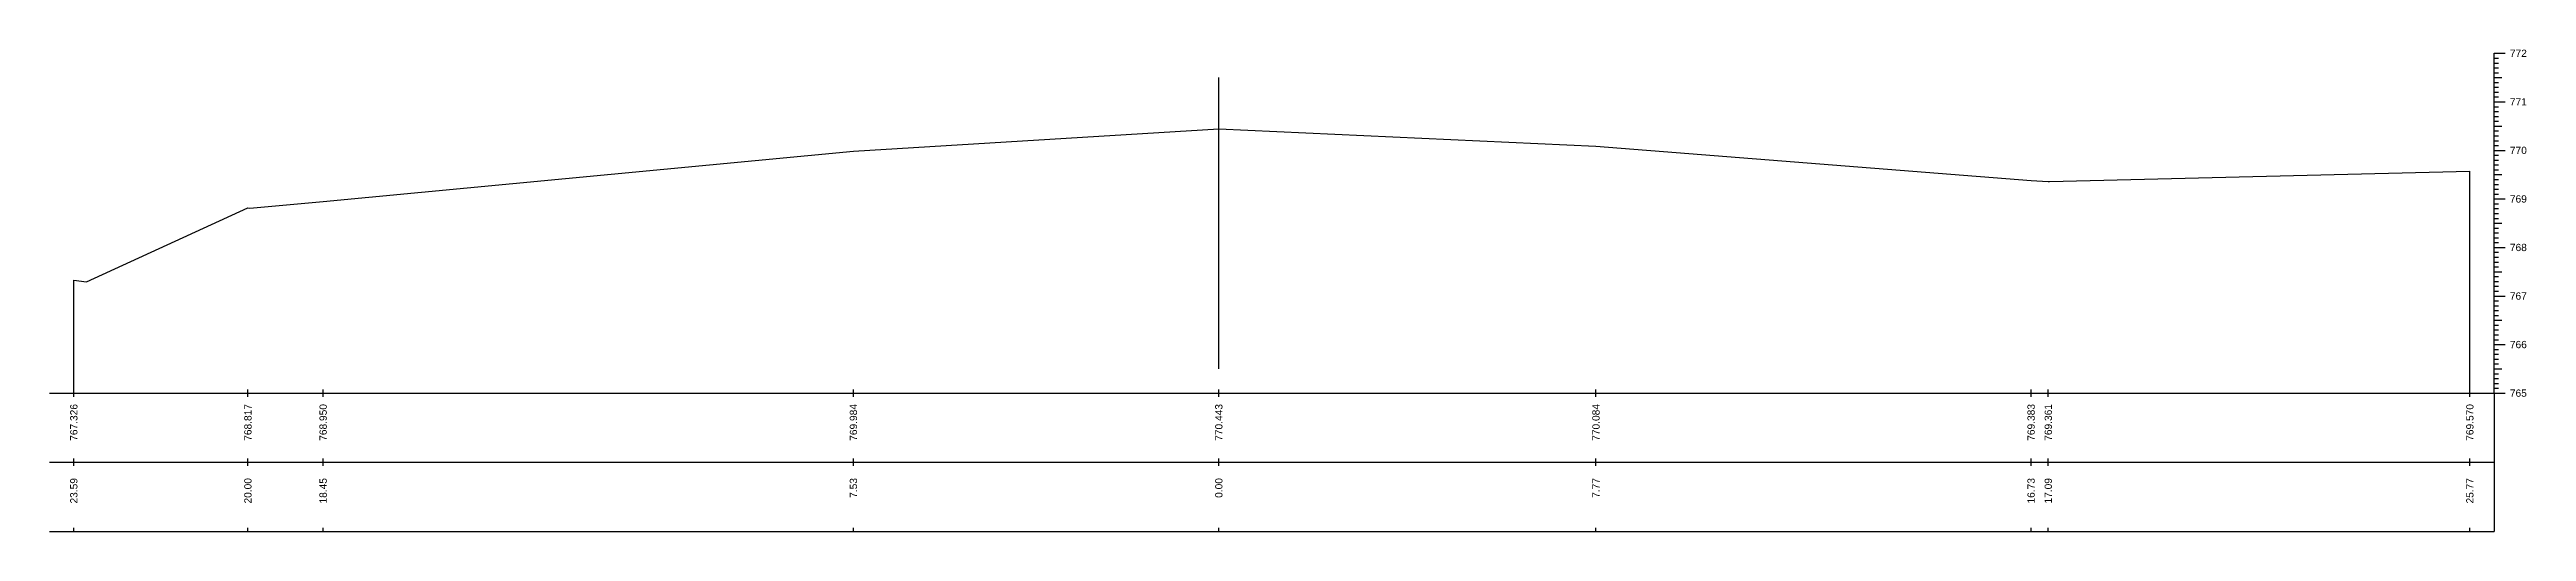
# Model space of a CAD drawing. Header units: millimetres. Extents: x 505 to 14020, y 627 to 6964.
# Drawn here: x 9362 to 9873, y 5786 to 5886 of the extents above; entities that cross this region are included whole.
import ezdxf
from ezdxf.enums import TextEntityAlignment as Align

# ---------------------------------------------------------------- set-up
doc = ezdxf.new("R2010")
doc.units = ezdxf.units.MM
for name, color, linetype in [('CL', 4, 'Continuous'), ('CS_Drawing', 7, 'Continuous'), ('GL', 3, 'Continuous')]:
    doc.layers.add(name, color=color, linetype=linetype)
doc.styles.get("Standard").update_dxf_attribs({"font": 'arial.ttf'})

msp = doc.modelspace()

# ---------------------------------------------------------------- texts
at = {"layer": 'CS_Drawing'}
for s, p in [('772', (9869.119, 5884.73)), ('771', (9869.119, 5874.73)), ('770', (9869.119, 5864.73)), ('769', (9869.119, 5854.73)), ('768', (9869.119, 5844.73)), ('767', (9869.119, 5834.73)), ('766', (9869.119, 5824.73)), ('765', (9869.119, 5814.73)), ('765', (9869.119, 5814.73))]:
    msp.add_text(s, height=1.5, dxfattribs=at).set_placement(p, align=Align.MIDDLE_LEFT)
for s, p in [('767.326', (9367.229, 5812.48)), ('768.817', (9403.095, 5812.48)), ('768.950', (9418.594, 5812.48)), ('769.984', (9527.848, 5812.48)), ('770.443', (9603.128, 5812.48)), ('770.084', (9680.832, 5812.48)), ('769.383', (9770.474, 5812.48)), ('769.361', (9774.012, 5812.48)), ('769.570', (9860.869, 5812.48)), ('23.59', (9367.229, 5797.23)), ('20.00', (9403.095, 5797.23)), ('18.45', (9418.594, 5797.23)), ('7.53', (9527.848, 5797.23)), ('0.00', (9603.128, 5797.23)), ('7.77', (9680.832, 5797.23)), ('16.73', (9770.474, 5797.23)), ('17.09', (9774.012, 5797.23)), ('25.77', (9860.869, 5797.23))]:
    msp.add_text(s, height=1.5, rotation=90, dxfattribs=at).set_placement(p, align=Align.MIDDLE_RIGHT)

# ---------------------------------------------------------------- linework, layer by layer
at = {"layer": 'CL', "ltscale": 10}
msp.add_line((9603.129, 5819.73), (9603.129, 5879.73), dxfattribs=at)
at = {"layer": 'CS_Drawing'}
for p, q in [((9865.869, 5884.73), (9868.119, 5884.73)), ((9865.869, 5884.73), (9867.444, 5884.73)), ((9865.869, 5884.73), (9866.769, 5884.73)), ((9865.869, 5814.73), (9865.869, 5884.73)), ((9865.869, 5883.73), (9866.769, 5883.73)), ((9865.869, 5882.73), (9866.769, 5882.73)), ((9865.869, 5881.73), (9866.769, 5881.73)), ((9865.869, 5880.73), (9866.769, 5880.73)), ((9865.869, 5879.73), (9867.444, 5879.73)), ((9865.869, 5879.73), (9866.769, 5879.73)), ((9865.869, 5878.73), (9866.769, 5878.73)), ((9865.869, 5877.73), (9866.769, 5877.73)), ((9865.869, 5876.73), (9866.769, 5876.73)), ((9865.869, 5875.73), (9866.769, 5875.73)), ((9865.869, 5874.73), (9868.119, 5874.73)), ((9865.869, 5874.73), (9867.444, 5874.73)), ((9865.869, 5874.73), (9866.769, 5874.73)), ((9865.869, 5873.73), (9866.769, 5873.73)), ((9865.869, 5872.73), (9866.769, 5872.73)), ((9865.869, 5871.73), (9866.769, 5871.73)), ((9865.869, 5870.73), (9866.769, 5870.73)), ((9865.869, 5869.73), (9867.444, 5869.73)), ((9865.869, 5869.73), (9866.769, 5869.73)), ((9865.869, 5868.73), (9866.769, 5868.73)), ((9865.869, 5867.73), (9866.769, 5867.73)), ((9865.869, 5866.73), (9866.769, 5866.73)), ((9865.869, 5865.73), (9866.769, 5865.73)), ((9865.869, 5864.73), (9868.119, 5864.73)), ((9865.869, 5864.73), (9867.444, 5864.73)), ((9865.869, 5864.73), (9866.769, 5864.73)), ((9865.869, 5863.73), (9866.769, 5863.73)), ((9860.869, 5814.73), (9860.869, 5860.43)), ((9865.869, 5862.73), (9866.769, 5862.73)), ((9865.869, 5861.73), (9866.769, 5861.73)), ((9865.869, 5860.73), (9866.769, 5860.73)), ((9865.869, 5859.73), (9867.444, 5859.73)), ((9865.869, 5859.73), (9866.769, 5859.73)), ((9865.869, 5858.73), (9866.769, 5858.73)), ((9865.869, 5857.73), (9866.769, 5857.73)), ((9865.869, 5856.73), (9866.769, 5856.73)), ((9865.869, 5855.73), (9866.769, 5855.73)), ((9865.869, 5854.73), (9868.119, 5854.73)), ((9865.869, 5854.73), (9867.444, 5854.73)), ((9865.869, 5854.73), (9866.769, 5854.73)), ((9865.869, 5853.73), (9866.769, 5853.73)), ((9865.869, 5852.73), (9866.769, 5852.73)), ((9865.869, 5851.73), (9866.769, 5851.73)), ((9865.869, 5850.73), (9866.769, 5850.73)), ((9865.869, 5849.73), (9867.444, 5849.73)), ((9865.869, 5849.73), (9866.769, 5849.73)), ((9865.869, 5848.73), (9866.769, 5848.73)), ((9865.869, 5847.73), (9866.769, 5847.73)), ((9865.869, 5846.73), (9866.769, 5846.73)), ((9865.869, 5845.73), (9866.769, 5845.73)), ((9865.869, 5844.73), (9868.119, 5844.73)), ((9865.869, 5844.73), (9867.444, 5844.73)), ((9865.869, 5844.73), (9866.769, 5844.73)), ((9865.869, 5843.73), (9866.769, 5843.73)), ((9367.229, 5814.73), (9367.229, 5837.99)), ((9865.869, 5842.73), (9866.769, 5842.73)), ((9865.869, 5841.73), (9866.769, 5841.73)), ((9865.869, 5840.73), (9866.769, 5840.73)), ((9865.869, 5839.73), (9867.444, 5839.73)), ((9865.869, 5839.73), (9866.769, 5839.73)), ((9865.869, 5838.73), (9866.769, 5838.73)), ((9865.869, 5837.73), (9866.769, 5837.73)), ((9865.869, 5836.73), (9866.769, 5836.73)), ((9865.869, 5835.73), (9866.769, 5835.73)), ((9865.869, 5834.73), (9868.119, 5834.73)), ((9865.869, 5834.73), (9867.444, 5834.73)), ((9865.869, 5834.73), (9866.769, 5834.73)), ((9865.869, 5833.73), (9866.769, 5833.73)), ((9865.869, 5832.73), (9866.769, 5832.73)), ((9865.869, 5831.73), (9866.769, 5831.73)), ((9865.869, 5830.73), (9866.769, 5830.73)), ((9865.869, 5829.73), (9867.444, 5829.73)), ((9865.869, 5829.73), (9866.769, 5829.73)), ((9865.869, 5828.73), (9866.769, 5828.73)), ((9865.869, 5827.73), (9866.769, 5827.73)), ((9865.869, 5826.73), (9866.769, 5826.73)), ((9865.869, 5825.73), (9866.769, 5825.73)), ((9865.869, 5824.73), (9868.119, 5824.73)), ((9865.869, 5824.73), (9867.444, 5824.73)), ((9865.869, 5824.73), (9866.769, 5824.73)), ((9865.869, 5823.73), (9866.769, 5823.73)), ((9865.869, 5822.73), (9866.769, 5822.73)), ((9865.869, 5821.73), (9866.769, 5821.73)), ((9865.869, 5820.73), (9866.769, 5820.73)), ((9865.869, 5819.73), (9867.444, 5819.73)), ((9865.869, 5819.73), (9866.769, 5819.73)), ((9865.869, 5818.73), (9866.769, 5818.73)), ((9865.869, 5817.73), (9866.769, 5817.73)), ((9362.229, 5814.73), (9865.869, 5814.73)), ((9367.229, 5813.98), (9367.229, 5815.48)), ((9403.095, 5813.98), (9403.095, 5815.48)), ((9418.594, 5813.98), (9418.594, 5815.48)), ((9527.848, 5813.98), (9527.848, 5815.48)), ((9603.128, 5813.98), (9603.128, 5815.48)), ((9680.832, 5813.98), (9680.832, 5815.48)), ((9770.474, 5813.98), (9770.474, 5815.48)), ((9774.012, 5813.98), (9774.012, 5815.48)), ((9860.869, 5813.98), (9860.869, 5815.48)), ((9865.869, 5816.73), (9866.769, 5816.73)), ((9865.869, 5815.73), (9866.769, 5815.73)), ((9865.869, 5814.73), (9868.119, 5814.73)), ((9865.869, 5814.73), (9867.444, 5814.73)), ((9865.869, 5814.73), (9866.769, 5814.73)), ((9865.869, 5814.73), (9865.869, 5786.23)), ((9362.229, 5800.48), (9865.869, 5800.48)), ((9362.229, 5800.48), (9865.869, 5800.48)), ((9367.229, 5799.73), (9367.229, 5801.23)), ((9403.095, 5799.73), (9403.095, 5801.23)), ((9418.594, 5799.73), (9418.594, 5801.23)), ((9527.848, 5799.73), (9527.848, 5801.23)), ((9603.128, 5799.73), (9603.128, 5801.23)), ((9680.832, 5799.73), (9680.832, 5801.23)), ((9770.474, 5799.73), (9770.474, 5801.23)), ((9774.012, 5799.73), (9774.012, 5801.23)), ((9860.869, 5799.73), (9860.869, 5801.23)), ((9367.229, 5786.23), (9367.229, 5786.98)), ((9403.095, 5786.23), (9403.095, 5786.98)), ((9418.594, 5786.23), (9418.594, 5786.98)), ((9527.848, 5786.23), (9527.848, 5786.98)), ((9603.128, 5786.23), (9603.128, 5786.98)), ((9680.832, 5786.23), (9680.832, 5786.98)), ((9770.474, 5786.23), (9770.474, 5786.98)), ((9774.012, 5786.23), (9774.012, 5786.98)), ((9860.869, 5786.23), (9860.869, 5786.98)), ((9362.229, 5786.23), (9865.869, 5786.23))]:
    msp.add_line(p, q, dxfattribs=at)
at = {"layer": 'GL'}
msp.add_lwpolyline([(9367.229, 5837.99), (9369.86, 5837.62), (9403.095, 5852.9), (9403.509, 5852.85), (9418.594, 5854.23), (9527.848, 5864.57), (9603.128, 5869.16), (9680.832, 5865.57), (9770.474, 5858.56), (9774.012, 5858.34), (9774.237, 5858.35), (9860.869, 5860.43)], dxfattribs=at)

msp.set_redraw_order([(e.dxf.handle, doc.entitydb.next_handle()) for e in msp.query("TEXT MTEXT ATTDEF DIMENSION ARC_DIMENSION")])  # texts and dimensions are drawn at this point

doc.saveas('drawing.dxf')
